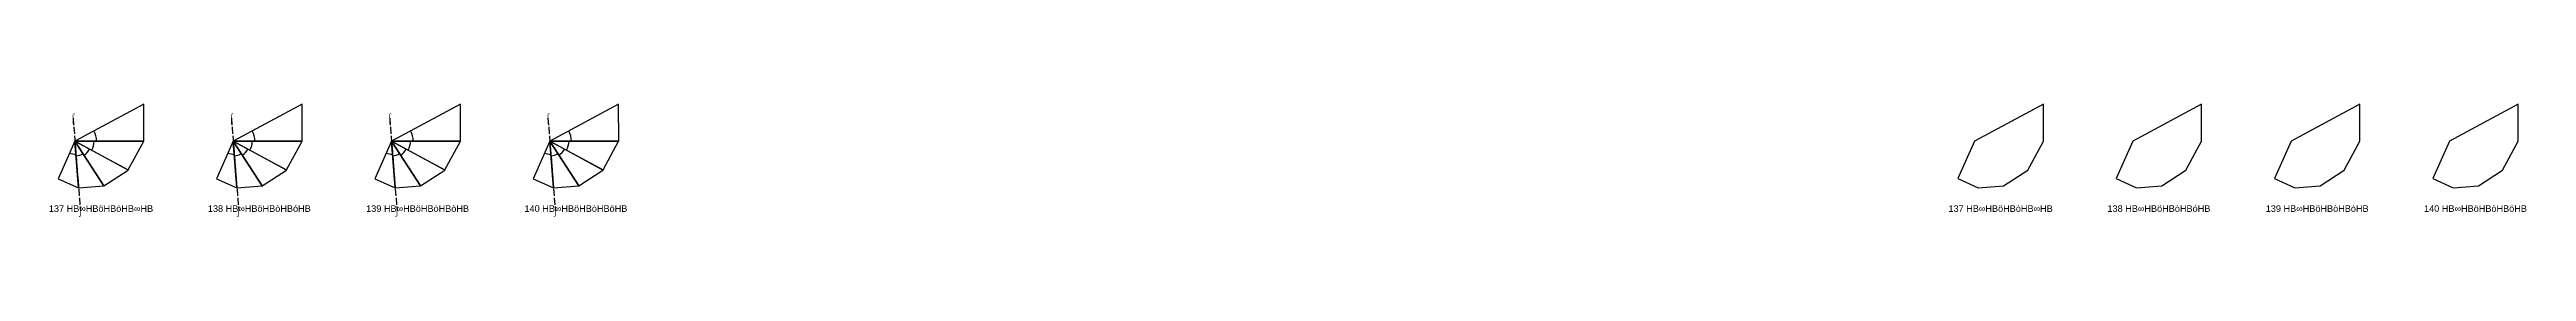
# Model space of a CAD drawing. Header units: millimetres. Extents: x 122552 to 1654769, y -10280102 to 62068.
# Drawn here: x 1130284 to 1547258, y -1449340 to -1430258 of the extents above; entities that cross this region are included whole.
import ezdxf
from ezdxf.enums import TextEntityAlignment as Align

# ---------------------------------------------------------------- set-up
doc = ezdxf.new("R2010")
doc.units = ezdxf.units.MM
doc.linetypes.add('ACAD_ISO02W100', pattern=[15, 12, -3])
for name, color, linetype in [('BASE', 170, 'Continuous'), ('HYPOTENUSE', 20, 'Continuous'), ('PERPENDICULAR', 90, 'Continuous'), ('Standard', 7, 'Continuous')]:
    doc.layers.add(name, color=color, linetype=linetype)
doc.styles.add('Arial', font='arial_0.ttf')

msp = doc.modelspace()

# ---------------------------------------------------------------- texts
at = {"style": 'Arial'}
for s, p in [('⌠', (1134247, -1432625)), ('⌠', (1160896, -1432625)), ('⌠', (1187544, -1432625)), ('⌠', (1214193, -1432625)), ('137 HB∞HBöHBòHB∞HB', (1138948, -1447922)), ('⌡', (1135491, -1448310)), ('138 HB∞HBöHBòHBóHB', (1165597, -1447922)), ('⌡', (1162140, -1448310)), ('139 HB∞HBöHBòHBòHB', (1192245, -1447922)), ('⌡', (1188788, -1448310)), ('140 HB∞HBöHBòHBöHB', (1218894, -1447922)), ('⌡', (1215437, -1448310)), ('137 HB∞HBöHBòHB∞HB', (1458732, -1447922)), ('138 HB∞HBöHBòHBóHB', (1485381, -1447922)), ('139 HB∞HBöHBòHBòHB', (1512029, -1447922)), ('140 HB∞HBöHBòHBöHB', (1538678, -1447922))]:
    msp.add_text(s, height=1100, dxfattribs=at).set_placement(p, align=Align.MIDDLE_CENTER)

# ---------------------------------------------------------------- blocks, each defined once
blk = doc.blocks.new('fundamental_block_GT')
at = {"color": 4}
blk.add_arc((0, -2), 277, 359.9799, 28.4254, dxfattribs=at)
at = {"layer": 'BASE'}
blk.add_line((0, 0), (879, -7), dxfattribs=at)
at = {"layer": 'HYPOTENUSE'}
blk.add_line((883, 469), (0, 0), dxfattribs=at)
at = {"layer": 'PERPENDICULAR'}
blk.add_line((879, -7), (883, 469), dxfattribs=at)

# ---------------------------------------------------------------- linework, layer by layer
at = {"linetype": 'ACAD_ISO02W100', "ltscale": 100}
for p, q in [((1134247, -1432625), (1135491, -1448310)), ((1160896, -1432625), (1162140, -1448310)), ((1187544, -1432625), (1188788, -1448310)), ((1214193, -1432625), (1215437, -1448310))]:
    msp.add_line(p, q, dxfattribs=at)
for points in [[(1465929, -1430258), (1454342, -1436546), (1451535, -1442865), (1454964, -1444389), (1459220, -1444051), (1463293, -1441404), (1465929, -1436546)], [(1492578, -1430258), (1480991, -1436546), (1478183, -1442865), (1481613, -1444389), (1485869, -1444051), (1489942, -1441404), (1492578, -1436546)], [(1519227, -1430258), (1507639, -1436546), (1504832, -1442865), (1508261, -1444389), (1512517, -1444051), (1516590, -1441404), (1519227, -1436546)], [(1545875, -1430258), (1534288, -1436546), (1531481, -1442865), (1534910, -1444389), (1539166, -1444051), (1543239, -1441404), (1545875, -1436546)]]:
    msp.add_lwpolyline(points, close=True)

# ---------------------------------------------------------------- block references
for p, xscale, yscale, zscale, rotation in [((1134558, -1436546), 10.18429076373612, 10.18429076373612, 10.18429076373612, 303.5116672382094), ((1134558, -1436546), 11.58735412275403, 11.58735412275403, 11.58735412275403, 332.0000000000002), ((1161207, -1436546), 10.18429076373612, 10.18429076373612, 10.18429076373612, 303.5116672382094), ((1161207, -1436546), 11.58735412275403, 11.58735412275403, 11.58735412275403, 332.0000000000002), ((1187855, -1436546), 10.18429076373612, 10.18429076373612, 10.18429076373612, 303.5116672382094), ((1187855, -1436546), 11.58735412275403, 11.58735412275403, 11.58735412275403, 332.0000000000002), ((1214504, -1436546), 10.18429076373612, 10.18429076373612, 10.18429076373612, 303.5116672382094), ((1214504, -1436546), 11.58735412275403, 11.58735412275403, 11.58735412275403, 332.0000000000002), ((1134558, -1436546), 7.867265571234018, 7.867265571234018, 7.867265571234018, 246.5350017146322), ((1134558, -1436546), 8.951118371073811, 8.951118371073811, 8.951118371073811, 275.0233344764194), ((1161207, -1436546), 7.867265571234018, 7.867265571234018, 7.867265571234018, 246.5350017146322), ((1161207, -1436546), 8.951118371073811, 8.951118371073811, 8.951118371073811, 275.0233344764194), ((1187855, -1436546), 7.867265571234018, 7.867265571234018, 7.867265571234018, 246.5350017146322), ((1187855, -1436546), 8.951118371073811, 8.951118371073811, 8.951118371073811, 275.0233344764194), ((1214504, -1436546), 7.867265571234018, 7.867265571234018, 7.867265571234018, 246.5350017146322), ((1214504, -1436546), 8.951118371073811, 8.951118371073811, 8.951118371073811, 275.0233344764194)]:
    msp.add_blockref('fundamental_block_GT', p, dxfattribs=dict(xscale=xscale, yscale=yscale, zscale=zscale, rotation=rotation))
at = {"layer": 'Standard', "xscale": 13.18371388650824, "yscale": 13.18371388650824, "zscale": 13.18371388650824, "rotation": 0.4883327617913192}
for p in [(1134558, -1436546), (1161207, -1436546), (1187855, -1436546), (1214504, -1436546)]:
    msp.add_blockref('fundamental_block_GT', p, dxfattribs=at)

msp.set_redraw_order([(e.dxf.handle, doc.entitydb.next_handle()) for e in msp.query("TEXT MTEXT ATTDEF DIMENSION ARC_DIMENSION")])  # texts and dimensions are drawn at this point

doc.saveas('drawing.dxf')
